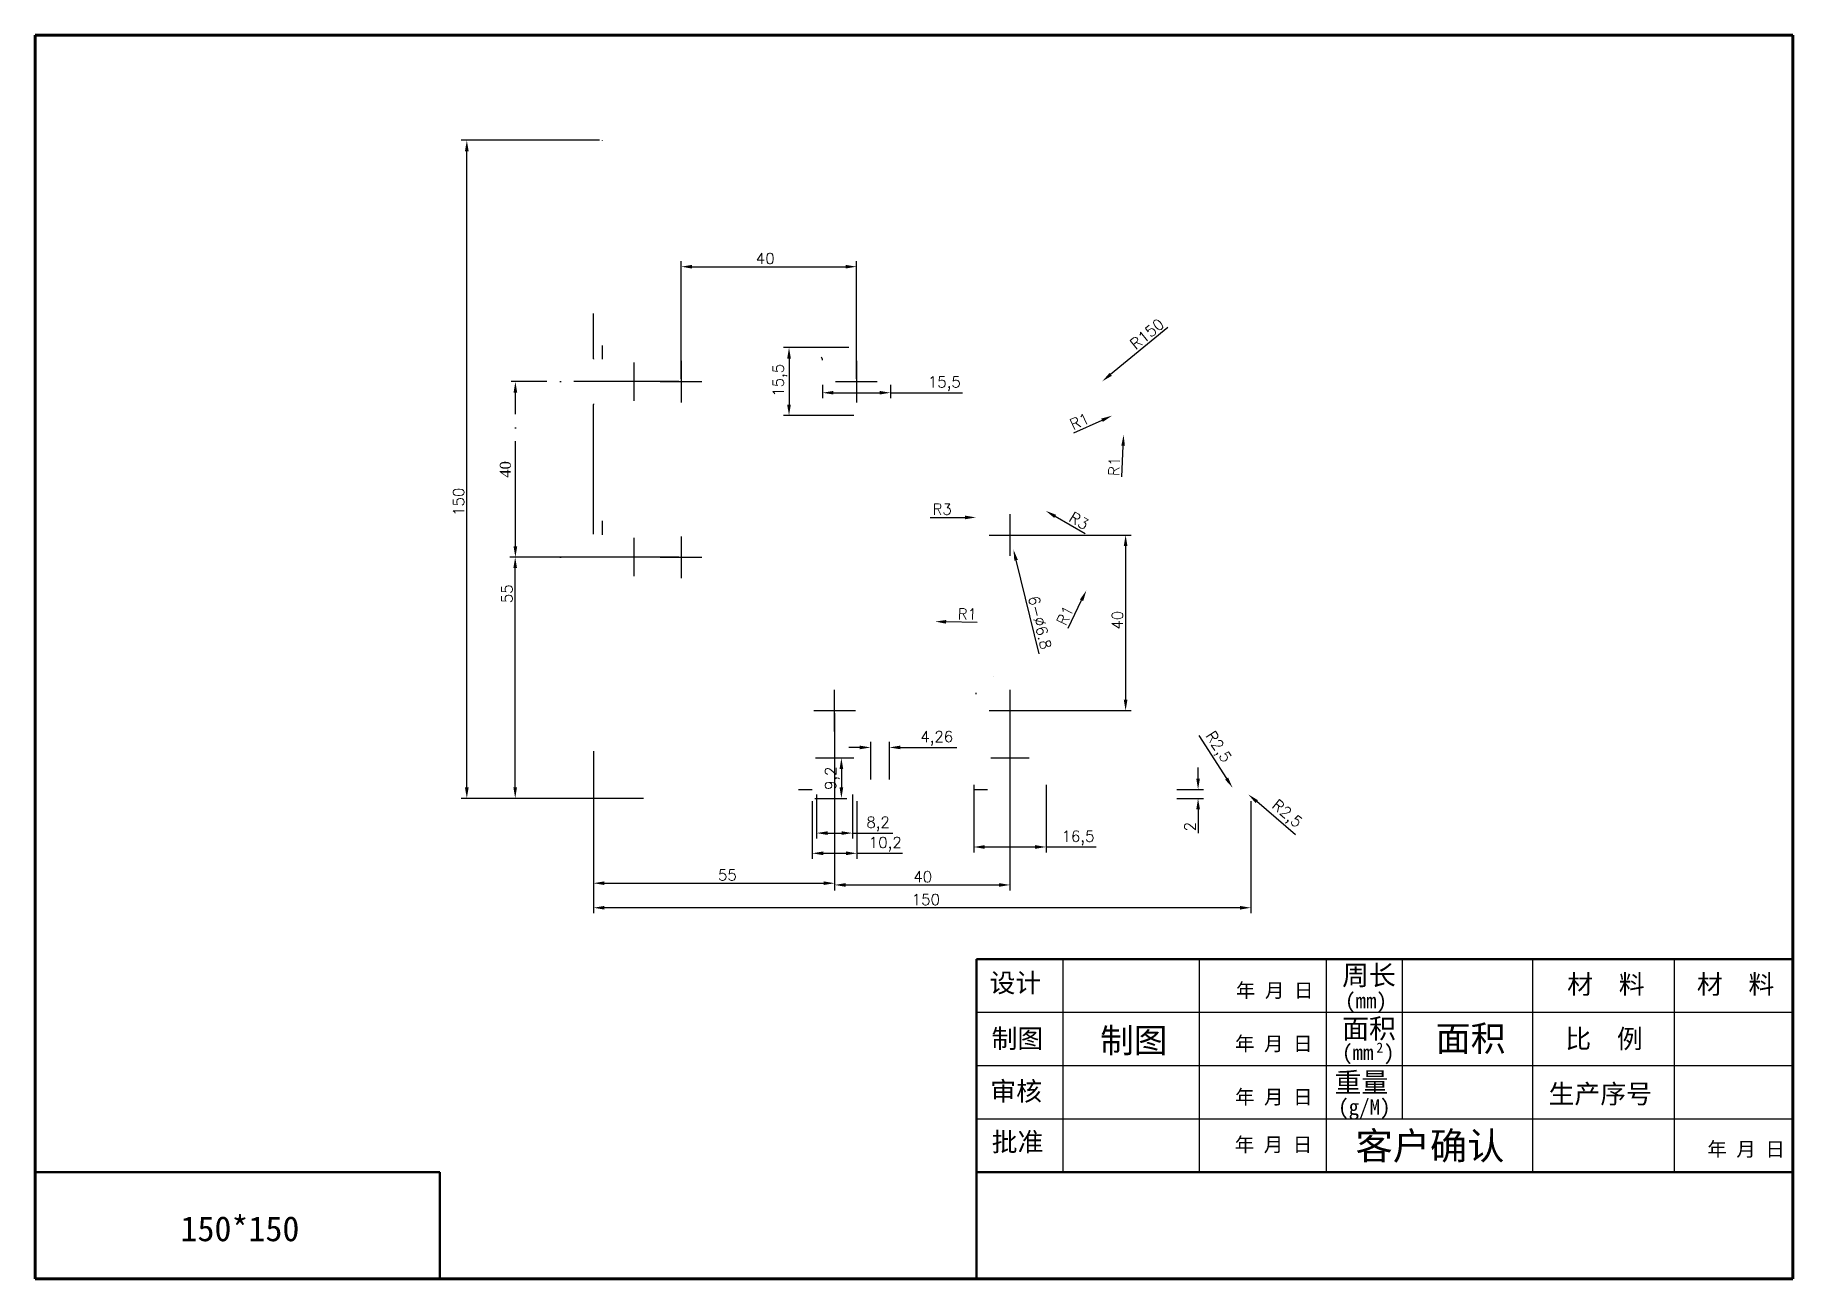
# Model space of a CAD drawing. Header units: millimetres. Extents: x 667 to 3290, y 428 to 2286.
# Drawn here: x 667.4 to 1068.3, y 427.6 to 711.1 of the extents above; entities that cross this region are included whole.
import ezdxf

# ---------------------------------------------------------------- set-up
doc = ezdxf.new("R2010")
doc.units = ezdxf.units.MM
doc.linetypes.add('ACAD_ISO04W100', pattern=[30, 24, -3, 0, -3])
for name, color, linetype, lineweight in [('zhongxinxian', 240, 'ACAD_ISO04W100', 15), ('实体1', 5, 'Continuous', 50), ('标注层', 210, 'Continuous', 0)]:
    doc.layers.add(name, color=color, linetype=linetype, lineweight=lineweight)
doc.layers.add('细线', color=100, linetype='Continuous')
doc.styles.get("Standard").update_dxf_attribs({"font": 'txt', "bigfont": 'gbcbig.shx'})
doc.styles.add('TIMES', font='times.ttf')
doc.styles.add('宋体', font='', dxfattribs={"height": 2.5})
doc.styles.add('文字', font='')
doc.styles.get('宋体').set_extended_font_data('SimSun')
doc.styles.get('文字').set_extended_font_data('KaiTi_GB2312')
doc.dimstyles.new('ISO-25', dxfattribs={"dimtxt": 2.5, "dimasz": 2.5, "dimexe": 1.25, "dimexo": 0.625, "dimtad": 1, "dimtxsty": 'Standard', "dimcen": 2.5, "dimadec": 0, "dimazin": 0, "dimtfac": 1, "dimtmove": 0, "dimatfit": 3, "dimfxl": 1, "dimarcsym": 0})

msp = doc.modelspace()

# ---------------------------------------------------------------- texts
at = {"layer": '实体1'}
for s, height, style, p in [('设计', 4.32, '宋体', (885.064, 492.88)), ('周长', 4.4928, '宋体', (965.489, 494.525)), ('材  料', 4.32, '宋体', (1016.826, 492.545)), ('材  料', 4.32, '宋体', (1046.405, 492.545)), ('年 月 日', 3.24, '宋体', (941.261, 491.705)), ('(mm)', 3.51, '文字', (966.164, 489.219)), ('制图', 5.616, '宋体', (910.3, 479.106)), ('面积', 4.4928, '宋体', (965.489, 482.375)), ('面积', 5.8406, '宋体', (986.834, 479.44)), ('制图', 4.32, '宋体', (885.523, 480.179)), ('年 月 日', 3.24, '宋体', (941.06, 479.555)), ('(mm )', 3.51, '文字', (965.47, 477.424)), ('2', 2.317, '文字', (973.291, 479.105)), ('比  例', 4.32, '宋体', (1016.411, 480.128)), ('审核', 4.32, '宋体', (885.237, 468.189)), ('重量', 4.4928, '宋体', (963.765, 470.107)), ('年 月 日', 3.24, '宋体', (941.06, 467.405)), ('生产序号', 4.32, '宋体', (1012.594, 467.572)), ('(g/M)', 3.51, '文字', (964.585, 464.97)), ('批准', 4.32, '宋体', (885.552, 456.617)), ('客户确认', 6.2208, '宋体', (968.556, 454.763)), ('年 月 日', 3.24, '宋体', (941, 456.553)), ('年 月 日', 3.24, '宋体', (1048.806, 455.505))]:
    msp.add_text(s, height=height, dxfattribs=dict(at, style=style)).set_placement(p)
at = {"layer": '标注层', "insert": (700.503, 441.842), "char_height": 5.4675, "width": 62.5968, "attachment_point": 1}
msp.add_mtext('{\\fKaiTi_GB2312|b0|i0|c134|p49;\\H1.042x;150*150}', dxfattribs=at)

# ---------------------------------------------------------------- blocks, each defined once
blk = doc.blocks.new('*D677')
at = {"layer": 'DEFPOINTS', "color": 0, "linetype": 'ByBlock', "transparency": 16777216}
for p in [(765.82, 687.1), (796.71, 687.1), (800.38, 537.1)]:
    blk.add_point(p, dxfattribs=at)
at = {"layer": 'zhongxinxian', "color": 0, "linetype": 'ByBlock', "lineweight": -2, "transparency": 16777216}
for p, q in [((796.08, 687.1), (764.57, 687.1)), ((765.82, 539.6), (765.82, 684.6)), ((799.76, 537.1), (764.57, 537.1))]:
    blk.add_line(p, q, dxfattribs=at)
at = {"layer": 'zhongxinxian', "color": 0, "linetype": 'ByBlock', "transparency": 16777216}
for points in [[(765.4, 684.6), (766.24, 684.6), (765.82, 687.1)], [(765.4, 539.6), (766.24, 539.6), (765.82, 537.1)]]:
    blk.add_solid(points, dxfattribs=at)
at = {"layer": 'zhongxinxian', "color": 0, "linetype": 'ByBlock', "transparency": 16777216, "insert": (763.95, 604.71), "char_height": 2.5, "attachment_point": 5, "rotation": 90}
blk.add_mtext('150', dxfattribs=at)
blk = doc.blocks.new('*D678')
at = {"layer": 'DEFPOINTS', "color": 0, "linetype": 'ByBlock', "transparency": 16777216}
for p in [(794.71, 541.72), (944.69, 537.1), (794.71, 512.16)]:
    blk.add_point(p, dxfattribs=at)
at = {"layer": 'zhongxinxian', "color": 0, "linetype": 'ByBlock', "lineweight": -2, "transparency": 16777216}
for p, q in [((794.71, 541.09), (794.71, 510.91)), ((944.69, 536.48), (944.69, 510.91)), ((942.19, 512.16), (797.21, 512.16))]:
    blk.add_line(p, q, dxfattribs=at)
at = {"layer": 'zhongxinxian', "color": 0, "linetype": 'ByBlock', "transparency": 16777216}
for points in [[(797.21, 512.57), (797.21, 511.74), (794.71, 512.16)], [(942.19, 512.57), (942.19, 511.74), (944.69, 512.16)]]:
    blk.add_solid(points, dxfattribs=at)
at = {"layer": 'zhongxinxian', "color": 0, "linetype": 'ByBlock', "transparency": 16777216, "insert": (870.53, 514.03), "char_height": 2.5, "attachment_point": 5}
blk.add_mtext('150', dxfattribs=at)
blk = doc.blocks.new('*D679')
at = {"layer": 'DEFPOINTS', "color": 0, "linetype": 'ByBlock', "transparency": 16777216}
for p in [(888.9, 600.41), (890.52, 593.8)]:
    blk.add_point(p, dxfattribs=at)
at = {"layer": 'zhongxinxian', "color": 0, "linetype": 'ByBlock', "lineweight": -2, "transparency": 16777216}
blk.add_line((896.36, 570.05), (891.12, 591.38), dxfattribs=at)
at = {"layer": 'zhongxinxian', "color": 0, "linetype": 'ByBlock', "transparency": 16777216}
blk.add_solid([(891.52, 591.47), (890.71, 591.28), (890.52, 593.8)], dxfattribs=at)
at = {"layer": 'zhongxinxian', "color": 0, "linetype": 'ByBlock', "transparency": 16777216, "insert": (896.54, 577.18), "char_height": 2.5, "attachment_point": 5, "rotation": 283.8238}
blk.add_mtext('6-%%c6.8', dxfattribs=at)
blk = doc.blocks.new('*D680')
at = {"layer": 'DEFPOINTS', "color": 0, "linetype": 'ByBlock', "transparency": 16777216}
for p in [(845.61, 538.6), (853.81, 538.6), (853.81, 529.18)]:
    blk.add_point(p, dxfattribs=at)
at = {"layer": 'zhongxinxian', "color": 0, "linetype": 'ByBlock', "lineweight": -2, "transparency": 16777216}
for p, q in [((845.61, 537.98), (845.61, 527.93)), ((853.81, 537.98), (853.81, 527.93)), ((848.11, 529.18), (851.31, 529.18)), ((853.81, 529.18), (862.98, 529.18))]:
    blk.add_line(p, q, dxfattribs=at)
at = {"layer": 'zhongxinxian', "color": 0, "linetype": 'ByBlock', "transparency": 16777216}
for points in [[(848.11, 529.59), (848.11, 528.76), (845.61, 529.18)], [(851.31, 529.59), (851.31, 528.76), (853.81, 529.18)]]:
    blk.add_solid(points, dxfattribs=at)
at = {"layer": 'zhongxinxian', "color": 0, "linetype": 'ByBlock', "transparency": 16777216, "insert": (859.64, 531.26), "char_height": 2.5, "attachment_point": 5}
blk.add_mtext('8,2', dxfattribs=at)
blk = doc.blocks.new('*D681')
at = {"layer": 'DEFPOINTS', "color": 0, "linetype": 'ByBlock', "transparency": 16777216}
for p in [(844.61, 537.1), (854.81, 537.1), (854.81, 524.57)]:
    blk.add_point(p, dxfattribs=at)
at = {"layer": 'zhongxinxian', "color": 0, "linetype": 'ByBlock', "lineweight": -2, "transparency": 16777216}
for p, q in [((844.61, 536.48), (844.61, 523.32)), ((854.81, 536.48), (854.81, 523.32)), ((847.11, 524.57), (852.31, 524.57)), ((854.81, 524.57), (865.23, 524.57))]:
    blk.add_line(p, q, dxfattribs=at)
at = {"layer": 'zhongxinxian', "color": 0, "linetype": 'ByBlock', "transparency": 16777216}
for points in [[(847.11, 524.99), (847.11, 524.15), (844.61, 524.57)], [(852.31, 524.99), (852.31, 524.15), (854.81, 524.57)]]:
    blk.add_solid(points, dxfattribs=at)
at = {"layer": 'zhongxinxian', "color": 0, "linetype": 'ByBlock', "transparency": 16777216, "insert": (861.27, 526.65), "char_height": 2.5, "attachment_point": 5}
blk.add_mtext('10,2', dxfattribs=at)
blk = doc.blocks.new('*D682')
at = {"layer": 'DEFPOINTS', "color": 0, "linetype": 'ByBlock', "transparency": 16777216}
for p in [(847.69, 546.3), (844.61, 537.1), (851.27, 537.1)]:
    blk.add_point(p, dxfattribs=at)
at = {"layer": 'zhongxinxian', "color": 0, "linetype": 'ByBlock', "lineweight": -2, "transparency": 16777216}
for p, q in [((848.31, 546.3), (852.52, 546.3)), ((851.27, 543.8), (851.27, 539.6)), ((845.23, 537.1), (852.52, 537.1))]:
    blk.add_line(p, q, dxfattribs=at)
at = {"layer": 'zhongxinxian', "color": 0, "linetype": 'ByBlock', "transparency": 16777216}
for points in [[(850.85, 543.8), (851.68, 543.8), (851.27, 546.3)], [(850.85, 539.6), (851.68, 539.6), (851.27, 537.1)]]:
    blk.add_solid(points, dxfattribs=at)
at = {"layer": 'zhongxinxian', "color": 0, "linetype": 'ByBlock', "transparency": 16777216, "insert": (849.18, 541.67), "char_height": 2.5, "attachment_point": 5, "rotation": 90}
blk.add_mtext('9,2', dxfattribs=at)
blk = doc.blocks.new('*D683')
at = {"layer": 'DEFPOINTS', "color": 0, "linetype": 'ByBlock', "transparency": 16777216}
for p in [(849.71, 557.1), (889.71, 557.1), (889.71, 517.36)]:
    blk.add_point(p, dxfattribs=at)
at = {"layer": 'zhongxinxian', "color": 0, "linetype": 'ByBlock', "lineweight": -2, "transparency": 16777216}
for p, q in [((849.71, 556.48), (849.71, 516.11)), ((889.71, 556.48), (889.71, 516.11)), ((852.21, 517.36), (887.21, 517.36))]:
    blk.add_line(p, q, dxfattribs=at)
at = {"layer": 'zhongxinxian', "color": 0, "linetype": 'ByBlock', "transparency": 16777216}
for points in [[(852.21, 517.77), (852.21, 516.94), (849.71, 517.36)], [(887.21, 517.77), (887.21, 516.94), (889.71, 517.36)]]:
    blk.add_solid(points, dxfattribs=at)
at = {"layer": 'zhongxinxian', "color": 0, "linetype": 'ByBlock', "transparency": 16777216, "insert": (869.83, 519.23), "char_height": 2.5, "attachment_point": 5}
blk.add_mtext('40', dxfattribs=at)
blk = doc.blocks.new('*D892')
at = {"layer": 'DEFPOINTS', "color": 0, "linetype": 'ByBlock', "transparency": 16777216}
for p in [(849.71, 552.35), (794.71, 548.47), (849.71, 517.75)]:
    blk.add_point(p, dxfattribs=at)
at = {"layer": 'zhongxinxian', "color": 0, "linetype": 'ByBlock', "lineweight": -2, "transparency": 16777216}
for p, q in [((849.71, 551.72), (849.71, 516.5)), ((794.71, 547.84), (794.71, 516.5)), ((797.21, 517.75), (847.21, 517.75))]:
    blk.add_line(p, q, dxfattribs=at)
at = {"layer": 'zhongxinxian', "color": 0, "linetype": 'ByBlock', "transparency": 16777216}
for points in [[(797.21, 518.17), (797.21, 517.34), (794.71, 517.75)], [(847.21, 518.17), (847.21, 517.34), (849.71, 517.75)]]:
    blk.add_solid(points, dxfattribs=at)
at = {"layer": 'zhongxinxian', "color": 0, "linetype": 'ByBlock', "transparency": 16777216, "insert": (825.27, 519.63), "char_height": 2.5, "attachment_point": 5}
blk.add_mtext('55', dxfattribs=at)
blk = doc.blocks.new('*D684')
at = {"layer": 'DEFPOINTS', "color": 0, "linetype": 'ByBlock', "transparency": 16777216}
for p in [(927.17, 539.1), (927.17, 537.1), (932.63, 537.1)]:
    blk.add_point(p, dxfattribs=at)
at = {"layer": 'zhongxinxian', "color": 0, "linetype": 'ByBlock', "lineweight": -2, "transparency": 16777216}
for p, q in [((932.63, 541.6), (932.63, 544.1)), ((927.79, 539.1), (933.88, 539.1)), ((927.79, 537.1), (933.88, 537.1)), ((932.63, 534.6), (932.63, 529.19))]:
    blk.add_line(p, q, dxfattribs=at)
at = {"layer": 'zhongxinxian', "color": 0, "linetype": 'ByBlock', "transparency": 16777216}
for points in [[(932.22, 541.6), (933.05, 541.6), (932.63, 539.1)], [(932.22, 534.6), (933.05, 534.6), (932.63, 537.1)]]:
    blk.add_solid(points, dxfattribs=at)
at = {"layer": 'zhongxinxian', "color": 0, "linetype": 'ByBlock', "transparency": 16777216, "insert": (930.76, 530.65), "char_height": 2.5, "attachment_point": 5, "rotation": 90}
blk.add_mtext('2', dxfattribs=at)
blk = doc.blocks.new('*D685')
at = {"layer": 'DEFPOINTS', "color": 0, "linetype": 'ByBlock', "transparency": 16777216}
for p in [(846.96, 632.01), (862.46, 632.01), (862.46, 629.56)]:
    blk.add_point(p, dxfattribs=at)
at = {"layer": 'zhongxinxian', "color": 0, "linetype": 'ByBlock', "lineweight": -2, "transparency": 16777216}
for p, q in [((846.96, 631.39), (846.96, 628.31)), ((849.46, 629.56), (859.96, 629.56)), ((862.46, 631.39), (862.46, 628.31)), ((862.46, 629.56), (878.92, 629.56))]:
    blk.add_line(p, q, dxfattribs=at)
at = {"layer": 'zhongxinxian', "color": 0, "linetype": 'ByBlock', "transparency": 16777216}
for points in [[(849.46, 629.98), (849.46, 629.15), (846.96, 629.56)], [(859.96, 629.98), (859.96, 629.15), (862.46, 629.56)]]:
    blk.add_solid(points, dxfattribs=at)
at = {"layer": 'zhongxinxian', "color": 0, "linetype": 'ByBlock', "transparency": 16777216, "insert": (874.75, 631.65), "char_height": 2.5, "attachment_point": 5}
blk.add_mtext('15,5', dxfattribs=at)
blk = doc.blocks.new('*D686')
at = {"layer": 'DEFPOINTS', "color": 0, "linetype": 'ByBlock', "transparency": 16777216}
for p in [(853.6, 639.85), (839.32, 624.35), (854.7, 624.35)]:
    blk.add_point(p, dxfattribs=at)
at = {"layer": 'zhongxinxian', "color": 0, "linetype": 'ByBlock', "lineweight": -2, "transparency": 16777216}
for p, q in [((852.97, 639.85), (838.07, 639.85)), ((839.32, 637.35), (839.32, 626.85)), ((854.08, 624.35), (838.07, 624.35))]:
    blk.add_line(p, q, dxfattribs=at)
at = {"layer": 'zhongxinxian', "color": 0, "linetype": 'ByBlock', "transparency": 16777216}
for points in [[(838.9, 637.35), (839.74, 637.35), (839.32, 639.85)], [(838.9, 626.85), (839.74, 626.85), (839.32, 624.35)]]:
    blk.add_solid(points, dxfattribs=at)
at = {"layer": 'zhongxinxian', "color": 0, "linetype": 'ByBlock', "transparency": 16777216, "insert": (837.24, 632.4), "char_height": 2.5, "attachment_point": 5, "rotation": 90}
blk.add_mtext('15,5', dxfattribs=at)
blk = doc.blocks.new('*D687')
at = {"layer": 'DEFPOINTS', "color": 0, "linetype": 'ByBlock', "transparency": 16777216}
for p in [(862.22, 548.7), (857.96, 540.77), (862.22, 540.77)]:
    blk.add_point(p, dxfattribs=at)
at = {"layer": 'zhongxinxian', "color": 0, "linetype": 'ByBlock', "lineweight": -2, "transparency": 16777216}
for p, q in [((857.96, 541.4), (857.96, 549.95)), ((862.22, 541.4), (862.22, 549.95)), ((855.46, 548.7), (852.96, 548.7)), ((864.72, 548.7), (877.59, 548.7))]:
    blk.add_line(p, q, dxfattribs=at)
at = {"layer": 'zhongxinxian', "color": 0, "linetype": 'ByBlock', "transparency": 16777216}
for points in [[(855.46, 549.12), (855.46, 548.29), (857.96, 548.7)], [(864.72, 549.12), (864.72, 548.29), (862.22, 548.7)]]:
    blk.add_solid(points, dxfattribs=at)
at = {"layer": 'zhongxinxian', "color": 0, "linetype": 'ByBlock', "transparency": 16777216, "insert": (873.01, 550.79), "char_height": 2.5, "attachment_point": 5}
blk.add_mtext('4,26', dxfattribs=at)
blk = doc.blocks.new('*D688')
at = {"layer": 'DEFPOINTS', "color": 0, "linetype": 'ByBlock', "transparency": 16777216}
for p in [(910.75, 632.15), (794.71, 537.1)]:
    blk.add_point(p, dxfattribs=at)
at = {"layer": 'zhongxinxian', "color": 0, "linetype": 'ByBlock', "lineweight": -2, "transparency": 16777216}
blk.add_line((925.73, 644.42), (912.68, 633.74), dxfattribs=at)
at = {"layer": 'zhongxinxian', "color": 0, "linetype": 'ByBlock', "transparency": 16777216}
blk.add_solid([(912.42, 634.06), (912.95, 633.42), (910.75, 632.15)], dxfattribs=at)
at = {"layer": 'zhongxinxian', "color": 0, "linetype": 'ByBlock', "transparency": 16777216, "insert": (920.99, 642.97), "char_height": 2.5, "attachment_point": 5, "rotation": 39.3214}
blk.add_mtext('R150', dxfattribs=at)
blk = doc.blocks.new('*D689')
at = {"layer": 'DEFPOINTS', "color": 0, "linetype": 'ByBlock', "transparency": 16777216}
for p in [(942.19, 539.6), (944.09, 537.99)]:
    blk.add_point(p, dxfattribs=at)
at = {"layer": 'zhongxinxian', "color": 0, "linetype": 'ByBlock', "lineweight": -2, "transparency": 16777216}
blk.add_line((954.89, 528.81), (946, 536.37), dxfattribs=at)
at = {"layer": 'zhongxinxian', "color": 0, "linetype": 'ByBlock', "transparency": 16777216}
blk.add_solid([(946.27, 536.68), (945.73, 536.05), (944.09, 537.99)], dxfattribs=at)
at = {"layer": 'zhongxinxian', "color": 0, "linetype": 'ByBlock', "transparency": 16777216, "insert": (952.75, 533.37), "char_height": 2.5, "attachment_point": 5, "rotation": 319.6506}
blk.add_mtext('R2,5', dxfattribs=at)
blk = doc.blocks.new('*D690')
at = {"layer": 'DEFPOINTS', "color": 0, "linetype": 'ByBlock', "transparency": 16777216}
for p in [(897.87, 602.64), (900.46, 601.13)]:
    blk.add_point(p, dxfattribs=at)
at = {"layer": 'zhongxinxian', "color": 0, "linetype": 'ByBlock', "lineweight": -2, "transparency": 16777216}
blk.add_line((906.87, 597.39), (900.03, 601.38), dxfattribs=at)
at = {"layer": 'zhongxinxian', "color": 0, "linetype": 'ByBlock', "transparency": 16777216}
blk.add_solid([(900.24, 601.74), (899.82, 601.02), (897.87, 602.64)], dxfattribs=at)
at = {"layer": 'zhongxinxian', "color": 0, "linetype": 'ByBlock', "transparency": 16777216, "insert": (905.47, 600.37), "char_height": 2.5, "attachment_point": 5, "rotation": 329.7569}
blk.add_mtext('R3', dxfattribs=at)
blk = doc.blocks.new('*D691')
at = {"layer": 'DEFPOINTS', "color": 0, "linetype": 'ByBlock', "transparency": 16777216}
for p in [(776.86, 592.1), (791.24, 592.1), (806.76, 537.1)]:
    blk.add_point(p, dxfattribs=at)
at = {"layer": 'zhongxinxian', "color": 0, "linetype": 'ByBlock', "lineweight": -2, "transparency": 16777216}
for p, q in [((790.62, 592.1), (775.61, 592.1)), ((776.86, 539.6), (776.86, 589.6)), ((806.14, 537.1), (775.61, 537.1))]:
    blk.add_line(p, q, dxfattribs=at)
at = {"layer": 'zhongxinxian', "color": 0, "linetype": 'ByBlock', "transparency": 16777216}
for points in [[(776.44, 589.6), (777.27, 589.6), (776.86, 592.1)], [(776.44, 539.6), (777.27, 539.6), (776.86, 537.1)]]:
    blk.add_solid(points, dxfattribs=at)
at = {"layer": 'zhongxinxian', "color": 0, "linetype": 'ByBlock', "transparency": 16777216, "insert": (774.98, 583.73), "char_height": 2.5, "attachment_point": 5, "rotation": 90}
blk.add_mtext('55', dxfattribs=at)
blk = doc.blocks.new('*D893')
at = {"layer": 'DEFPOINTS', "color": 0, "linetype": 'ByBlock', "transparency": 16777216}
for p in [(889.71, 597.1), (889.76, 557.1), (916.1, 557.1)]:
    blk.add_point(p, dxfattribs=at)
at = {"layer": 'zhongxinxian', "color": 0, "linetype": 'ByBlock', "lineweight": -2, "transparency": 16777216}
for p, q in [((890.33, 597.1), (917.35, 597.1)), ((916.1, 594.6), (916.1, 559.6)), ((890.39, 557.1), (917.35, 557.1))]:
    blk.add_line(p, q, dxfattribs=at)
at = {"layer": 'zhongxinxian', "color": 0, "linetype": 'ByBlock', "transparency": 16777216}
for points in [[(915.68, 594.6), (916.52, 594.6), (916.1, 597.1)], [(915.68, 559.6), (916.52, 559.6), (916.1, 557.1)]]:
    blk.add_solid(points, dxfattribs=at)
at = {"layer": 'zhongxinxian', "color": 0, "linetype": 'ByBlock', "transparency": 16777216, "insert": (914.23, 577.71), "char_height": 2.5, "attachment_point": 5, "rotation": 90}
blk.add_mtext('40', dxfattribs=at)
blk = doc.blocks.new('*D894')
at = {"layer": 'DEFPOINTS', "color": 0, "linetype": 'ByBlock', "transparency": 16777216}
for p in [(854.71, 658.29), (814.71, 632.1), (854.71, 632.1)]:
    blk.add_point(p, dxfattribs=at)
at = {"layer": 'zhongxinxian', "color": 0, "linetype": 'ByBlock', "lineweight": -2, "transparency": 16777216}
for p, q in [((814.71, 632.73), (814.71, 659.54)), ((817.21, 658.29), (852.21, 658.29)), ((854.71, 632.73), (854.71, 659.54))]:
    blk.add_line(p, q, dxfattribs=at)
at = {"layer": 'zhongxinxian', "color": 0, "linetype": 'ByBlock', "transparency": 16777216}
for points in [[(817.21, 658.71), (817.21, 657.87), (814.71, 658.29)], [(852.21, 658.71), (852.21, 657.87), (854.71, 658.29)]]:
    blk.add_solid(points, dxfattribs=at)
at = {"layer": 'zhongxinxian', "color": 0, "linetype": 'ByBlock', "transparency": 16777216, "insert": (833.9, 660.16), "char_height": 2.5, "attachment_point": 5}
blk.add_mtext('40', dxfattribs=at)
blk = doc.blocks.new('*D692')
at = {"layer": 'DEFPOINTS', "color": 0, "linetype": 'ByBlock', "transparency": 16777216}
for p in [(915.59, 618.97), (915.63, 619.97)]:
    blk.add_point(p, dxfattribs=at)
at = {"layer": 'zhongxinxian', "color": 0, "linetype": 'ByBlock', "lineweight": -2, "transparency": 16777216}
blk.add_line((915.27, 610.4), (915.54, 617.48), dxfattribs=at)
at = {"layer": 'zhongxinxian', "color": 0, "linetype": 'ByBlock', "transparency": 16777216}
blk.add_solid([(915.12, 617.49), (915.95, 617.46), (915.63, 619.97)], dxfattribs=at)
at = {"layer": 'zhongxinxian', "color": 0, "linetype": 'ByBlock', "transparency": 16777216, "insert": (913.48, 612.76), "char_height": 2.5, "attachment_point": 5, "rotation": 87.8107}
blk.add_mtext('R1', dxfattribs=at)
blk = doc.blocks.new('*D693')
at = {"layer": 'DEFPOINTS', "color": 0, "linetype": 'ByBlock', "transparency": 16777216}
for p in [(872.66, 577.39), (873.66, 577.37)]:
    blk.add_point(p, dxfattribs=at)
at = {"layer": 'zhongxinxian', "color": 0, "linetype": 'ByBlock', "lineweight": -2, "transparency": 16777216}
blk.add_line((882.24, 577.2), (875.16, 577.34), dxfattribs=at)
at = {"layer": 'zhongxinxian', "color": 0, "linetype": 'ByBlock', "transparency": 16777216}
blk.add_solid([(875.17, 577.75), (875.15, 576.92), (872.66, 577.39)], dxfattribs=at)
at = {"layer": 'zhongxinxian', "color": 0, "linetype": 'ByBlock', "transparency": 16777216, "insert": (879.99, 579.12), "char_height": 2.5, "attachment_point": 5, "rotation": 358.8836}
blk.add_mtext('R1', dxfattribs=at)
blk = doc.blocks.new('*D694')
at = {"layer": 'DEFPOINTS', "color": 0, "linetype": 'ByBlock', "transparency": 16777216}
for p in [(878.96, 601.13), (881.96, 601.13)]:
    blk.add_point(p, dxfattribs=at)
at = {"layer": 'zhongxinxian', "color": 0, "linetype": 'ByBlock', "lineweight": -2, "transparency": 16777216}
blk.add_line((871.54, 601.13), (879.46, 601.13), dxfattribs=at)
at = {"layer": 'zhongxinxian', "color": 0, "linetype": 'ByBlock', "transparency": 16777216}
blk.add_solid([(879.46, 601.55), (879.46, 600.71), (881.96, 601.13)], dxfattribs=at)
at = {"layer": 'zhongxinxian', "color": 0, "linetype": 'ByBlock', "transparency": 16777216, "insert": (874.25, 603), "char_height": 2.5, "attachment_point": 5}
blk.add_mtext('R3', dxfattribs=at)
blk = doc.blocks.new('*D695')
at = {"layer": 'DEFPOINTS', "color": 0, "linetype": 'ByBlock', "transparency": 16777216}
for p in [(939.14, 541.6), (940.5, 539.51)]:
    blk.add_point(p, dxfattribs=at)
at = {"layer": 'zhongxinxian', "color": 0, "linetype": 'ByBlock', "lineweight": -2, "transparency": 16777216}
blk.add_line((932.8, 551.4), (939.14, 541.6), dxfattribs=at)
at = {"layer": 'zhongxinxian', "color": 0, "linetype": 'ByBlock', "transparency": 16777216}
blk.add_solid([(939.49, 541.83), (938.79, 541.38), (940.5, 539.51)], dxfattribs=at)
at = {"layer": 'zhongxinxian', "color": 0, "linetype": 'ByBlock', "transparency": 16777216, "insert": (937.04, 548.68), "char_height": 2.5, "attachment_point": 5, "rotation": 302.9229}
blk.add_mtext('R2,5', dxfattribs=at)
blk = doc.blocks.new('*D696')
at = {"layer": 'DEFPOINTS', "color": 0, "linetype": 'ByBlock', "transparency": 16777216}
for p in [(906.71, 583.6), (907.15, 584.5)]:
    blk.add_point(p, dxfattribs=at)
at = {"layer": 'zhongxinxian', "color": 0, "linetype": 'ByBlock', "lineweight": -2, "transparency": 16777216}
blk.add_line((902.96, 575.88), (906.05, 582.25), dxfattribs=at)
at = {"layer": 'zhongxinxian', "color": 0, "linetype": 'ByBlock', "transparency": 16777216}
blk.add_solid([(905.68, 582.44), (906.43, 582.07), (907.15, 584.5)], dxfattribs=at)
at = {"layer": 'zhongxinxian', "color": 0, "linetype": 'ByBlock', "transparency": 16777216, "insert": (902.27, 578.76), "char_height": 2.5, "attachment_point": 5, "rotation": 64.1059}
blk.add_mtext('R1', dxfattribs=at)
blk = doc.blocks.new('*D697')
at = {"layer": 'DEFPOINTS', "color": 0, "linetype": 'ByBlock', "transparency": 16777216}
for p in [(912.1, 623.91), (913.01, 624.32)]:
    blk.add_point(p, dxfattribs=at)
at = {"layer": 'zhongxinxian', "color": 0, "linetype": 'ByBlock', "lineweight": -2, "transparency": 16777216}
blk.add_line((904.27, 620.4), (910.73, 623.3), dxfattribs=at)
at = {"layer": 'zhongxinxian', "color": 0, "linetype": 'ByBlock', "transparency": 16777216}
blk.add_solid([(910.56, 623.68), (910.9, 622.92), (913.01, 624.32)], dxfattribs=at)
at = {"layer": 'zhongxinxian', "color": 0, "linetype": 'ByBlock', "transparency": 16777216, "insert": (905.59, 623.05), "char_height": 2.5, "attachment_point": 5, "rotation": 24.1766}
blk.add_mtext('R1', dxfattribs=at)
blk = doc.blocks.new('*D698')
at = {"layer": 'DEFPOINTS', "color": 0, "linetype": 'ByBlock', "transparency": 16777216}
for p in [(881.46, 540.77), (897.96, 540.77), (897.96, 526.01)]:
    blk.add_point(p, dxfattribs=at)
at = {"layer": 'zhongxinxian', "color": 0, "linetype": 'ByBlock', "lineweight": -2, "transparency": 16777216}
for p, q in [((881.46, 540.15), (881.46, 524.76)), ((897.96, 540.15), (897.96, 524.76)), ((883.96, 526.01), (895.46, 526.01)), ((897.96, 526.01), (909.42, 526.01))]:
    blk.add_line(p, q, dxfattribs=at)
at = {"layer": 'zhongxinxian', "color": 0, "linetype": 'ByBlock', "transparency": 16777216}
for points in [[(883.96, 526.43), (883.96, 525.59), (881.46, 526.01)], [(895.46, 526.43), (895.46, 525.59), (897.96, 526.01)]]:
    blk.add_solid(points, dxfattribs=at)
at = {"layer": 'zhongxinxian', "color": 0, "linetype": 'ByBlock', "transparency": 16777216, "insert": (905.25, 528.09), "char_height": 2.5, "attachment_point": 5}
blk.add_mtext('16,5', dxfattribs=at)
blk = doc.blocks.new('*D699')
at = {"layer": 'DEFPOINTS', "color": 0, "transparency": 16777216}
for p in [(776.9, 632.1), (814.71, 632.1), (814.71, 592.05)]:
    blk.add_point(p, dxfattribs=at)
at = {"layer": 'zhongxinxian', "lineweight": -2, "transparency": 16777216}
for p, q in [((814.21, 632.1), (775.9, 632.1)), ((776.9, 594.55), (776.9, 629.6)), ((814.21, 592.05), (775.9, 592.05))]:
    blk.add_line(p, q, dxfattribs=at)
at = {"layer": 'zhongxinxian', "transparency": 16777216}
for points in [[(776.48, 629.6), (777.32, 629.6), (776.9, 632.1)], [(776.48, 594.55), (777.32, 594.55), (776.9, 592.05)]]:
    blk.add_solid(points, dxfattribs=at)
at = {"layer": 'zhongxinxian', "transparency": 16777216, "insert": (774.63, 612.08), "char_height": 2.5, "attachment_point": 5, "rotation": 90, "style": 'TIMES'}
blk.add_mtext('40', dxfattribs=at)

# ---------------------------------------------------------------- dimensions: what is measured, and where the dimension line sits
at = {"layer": 'zhongxinxian', "linetype": 'ByBlock'}
dim = msp.add_linear_dim(base=(765.82, 687.104), p1=(800.384, 537.104), p2=(796.709, 687.104), angle=90, text='150', dimstyle='ISO-25', override={"dimcen": 0, "dimtofl": 0}, dxfattribs=at)
dim.commit()
dim.dimension.update_dxf_attribs({"geometry": '*D677', "text_midpoint": (765.82, 604.712), "dimtype": 160})
for base, p1, p2, picture, middle in [((854.709, 658.289), (814.709, 632.104), (854.709, 632.104), '*D894', (833.897, 658.289)), ((862.459, 629.564), (846.959, 632.012), (862.459, 632.012), '*D685', (874.753, 629.564)), ((889.709, 517.355), (849.709, 557.104), (889.709, 557.104), '*D683', (869.83, 517.355)), ((849.709, 517.754), (794.709, 548.469), (849.709, 552.349), '*D892', (825.269, 517.754)), ((862.222, 548.704), (857.959, 540.772), (862.222, 540.772), '*D687', (873.007, 548.704)), ((853.809, 529.175), (845.609, 538.604), (853.809, 538.604), '*D680', (859.642, 529.175)), ((897.959, 526.011), (881.459, 540.772), (897.959, 540.772), '*D698', (905.252, 526.011)), ((854.809, 524.571), (844.609, 537.104), (854.809, 537.104), '*D681', (861.267, 524.571))]:
    dim = msp.add_linear_dim(base=base, p1=p1, p2=p2, dimstyle='ISO-25', override={"dimcen": 0, "dimtofl": 0}, dxfattribs=at)
    dim.commit()
    dim.dimension.update_dxf_attribs({"geometry": picture, "text_midpoint": middle, "dimtype": 160})
for center, mpoint, override, picture, middle in [((794.709, 537.104), (910.749, 632.155), {"dimcen": 0, "dimtofl": 0}, '*D688', (922.182, 641.519)), ((912.097, 623.914), (913.009, 624.323), {"dimcen": 0, "dimtofl": 0, "dimtmove": 1}, '*D697', (906.357, 621.337)), ((915.594, 618.974), (915.632, 619.973), {"dimcen": 0, "dimtofl": 0, "dimtmove": 1}, '*D692', (915.354, 612.687)), ((878.959, 601.13), (881.959, 601.13), {"dimcen": 0, "dimtofl": 0, "dimtmove": 1}, '*D694', (874.25, 601.13)), ((900.459, 601.125), (897.867, 602.636), {"dimcen": 0, "dimtofl": 0}, '*D690', (904.526, 598.754)), ((906.709, 583.604), (907.145, 584.504), {"dimcen": 0, "dimtofl": 0, "dimtmove": 1}, '*D696', (903.961, 577.944)), ((873.659, 577.367), (872.66, 577.386), {"dimcen": 0, "dimtofl": 0, "dimtmove": 1}, '*D693', (879.95, 577.244)), ((939.138, 541.604), (940.497, 539.506), {"dimcen": 0, "dimtofl": 0, "dimtmove": 1}, '*D695', (935.289, 547.55))]:
    dim = msp.add_radius_dim(center=center, mpoint=mpoint, dimstyle='ISO-25', override=override, dxfattribs=at)
    dim.commit()
    dim.dimension.update_dxf_attribs({"geometry": picture, "text_midpoint": middle, "dimtype": 164})
for base, p1, p2, picture, middle in [((839.32, 624.354), (853.6, 639.854), (854.703, 624.354), '*D686', (839.32, 632.396)), ((916.101, 557.104), (889.709, 597.104), (889.763, 557.104), '*D893', (916.101, 577.709)), ((776.855, 592.104), (806.762, 537.104), (791.244, 592.104), '*D691', (776.855, 583.729)), ((851.265, 537.104), (847.689, 546.304), (844.609, 537.104), '*D682', (851.265, 541.673)), ((932.632, 537.104), (927.167, 539.104), (927.167, 537.104), '*D684', (932.632, 530.646))]:
    dim = msp.add_linear_dim(base=base, p1=p1, p2=p2, angle=90, dimstyle='ISO-25', override={"dimcen": 0, "dimtofl": 0}, dxfattribs=at)
    dim.commit()
    dim.dimension.update_dxf_attribs({"geometry": picture, "text_midpoint": middle, "dimtype": 160})
at = {"layer": 'zhongxinxian'}
dim = msp.add_linear_dim(base=(776.898, 632.104), p1=(814.709, 592.05), p2=(814.709, 632.104), angle=90, text='40', dimstyle='ISO-25', override={"dimexe": 1, "dimexo": 0.5, "dimgap": 1, "dimtad": 3, "dimtoh": 1, "dimlunit": 2, "dimtxsty": 'TIMES', "dimcen": 1, "dimclrd": 256, "dimclre": 256, "dimclrt": 256, "dimtp": 0.05, "dimtm": 0.05, "dimtfac": 0.6, "dimtzin": 8}, dxfattribs=at)
dim.commit()
dim.dimension.update_dxf_attribs({"geometry": '*D699', "text_midpoint": (774.627, 612.077)})
at = {"layer": 'zhongxinxian', "linetype": 'ByBlock'}
dim = msp.add_diameter_dim_2p(p1=(888.896, 600.406), p2=(890.521, 593.803), text='6-%%c6.8', dimstyle='ISO-25', override={"dimcen": 0, "dimtofl": 0}, dxfattribs=at)
dim.commit()
dim.dimension.update_dxf_attribs({"geometry": '*D679', "text_midpoint": (894.722, 576.73), "dimtype": 163})
dim = msp.add_linear_dim(base=(794.709, 512.158), p1=(944.687, 537.104), p2=(794.709, 541.719), text='150', dimstyle='ISO-25', override={"dimcen": 0, "dimtofl": 0}, dxfattribs=at)
dim.commit()
dim.dimension.update_dxf_attribs({"geometry": '*D678', "text_midpoint": (870.527, 512.158), "dimtype": 160})
dim = msp.add_radius_dim(center=(942.187, 539.604), mpoint=(944.093, 537.986), dimstyle='ISO-25', override={"dimcen": 0, "dimtofl": 0}, dxfattribs=at)
dim.commit()
dim.dimension.update_dxf_attribs({"geometry": '*D689', "text_midpoint": (952.745, 533.369)})

# ---------------------------------------------------------------- linework, layer by layer
at = {"linetype": 'ByBlock'}
for p, q in [((796.709, 687.104), (796.709, 687.091)), ((796.709, 640.354), (796.709, 637.204)), ((794.709, 637.304), (794.709, 637.204)), ((803.909, 636.49), (803.909, 627.718)), ((794.709, 627.004), (794.709, 626.904)), ((796.709, 600.354), (796.709, 597.204)), ((803.909, 596.49), (803.909, 587.718)), ((845.323, 546.304), (854.094, 546.304)), ((885.323, 546.304), (894.094, 546.304)), ((841.459, 539.104), (844.609, 539.104)), ((881.459, 539.104), (884.609, 539.104))]:
    msp.add_line(p, q, dxfattribs=at)
for p, q in [((794.709, 637.304), (794.709, 647.604)), ((814.709, 636.859), (814.709, 627.349)), ((854.709, 636.859), (854.709, 627.349)), ((809.953, 632.104), (819.464, 632.104)), ((849.953, 632.104), (859.464, 632.104)), ((794.709, 597.304), (794.709, 626.904)), ((889.763, 592.349), (889.763, 601.859)), ((814.709, 596.805), (814.709, 587.295)), ((885.008, 597.104), (894.518, 597.104)), ((809.953, 592.05), (819.464, 592.05)), ((849.709, 552.349), (849.709, 561.859)), ((889.763, 552.349), (889.763, 561.859)), ((844.953, 557.104), (854.464, 557.104)), ((885.008, 557.104), (894.518, 557.104))]:
    msp.add_line(p, q)
for centre, radius, start, end in [((845.959, 636.958), 1, 0, 45.2), ((885.959, 560.854), 4, 90, 90.04961), ((885.959, 560.854), 4, 175.62312, 180)]:
    msp.add_arc(centre, radius, start, end)
at = {"layer": '实体1', "lineweight": 70}
for p, q in [((1068.304, 711.069), (667.354, 711.069)), ((667.354, 711.069), (667.354, 427.569)), ((1068.304, 427.569), (1068.304, 711.069)), ((667.354, 427.569), (1068.304, 427.569))]:
    msp.add_line(p, q, dxfattribs=at)
at = {"layer": '实体1'}
for p, q in [((1044.004, 711.069), (1007.554, 711.069)), ((882.063, 500.469), (1068.304, 500.469)), ((882.063, 427.569), (882.063, 500.469)), ((667.354, 451.869), (759.675, 451.869)), ((759.675, 451.869), (759.675, 427.569)), ((882.063, 451.869), (898.204, 451.869)), ((898.204, 451.869), (1068.304, 451.869))]:
    msp.add_line(p, q, dxfattribs=at)
at = {"layer": '细线', "color": 5}
for p, q in [((901.87, 451.869), (901.87, 500.469)), ((932.966, 451.869), (932.966, 500.469)), ((961.895, 451.869), (961.895, 500.469)), ((979.263, 464.019), (979.263, 500.469)), ((1009.014, 451.869), (1009.014, 500.469)), ((1041.304, 451.869), (1041.304, 500.469)), ((882.063, 488.319), (1068.304, 488.319)), ((882.063, 476.169), (1068.304, 476.169)), ((882.063, 464.019), (1068.304, 464.019))]:
    msp.add_line(p, q, dxfattribs=at)

msp.set_redraw_order([(e.dxf.handle, doc.entitydb.next_handle()) for e in msp.query("TEXT MTEXT ATTDEF DIMENSION ARC_DIMENSION")])  # texts and dimensions are drawn at this point

doc.saveas('drawing.dxf')
